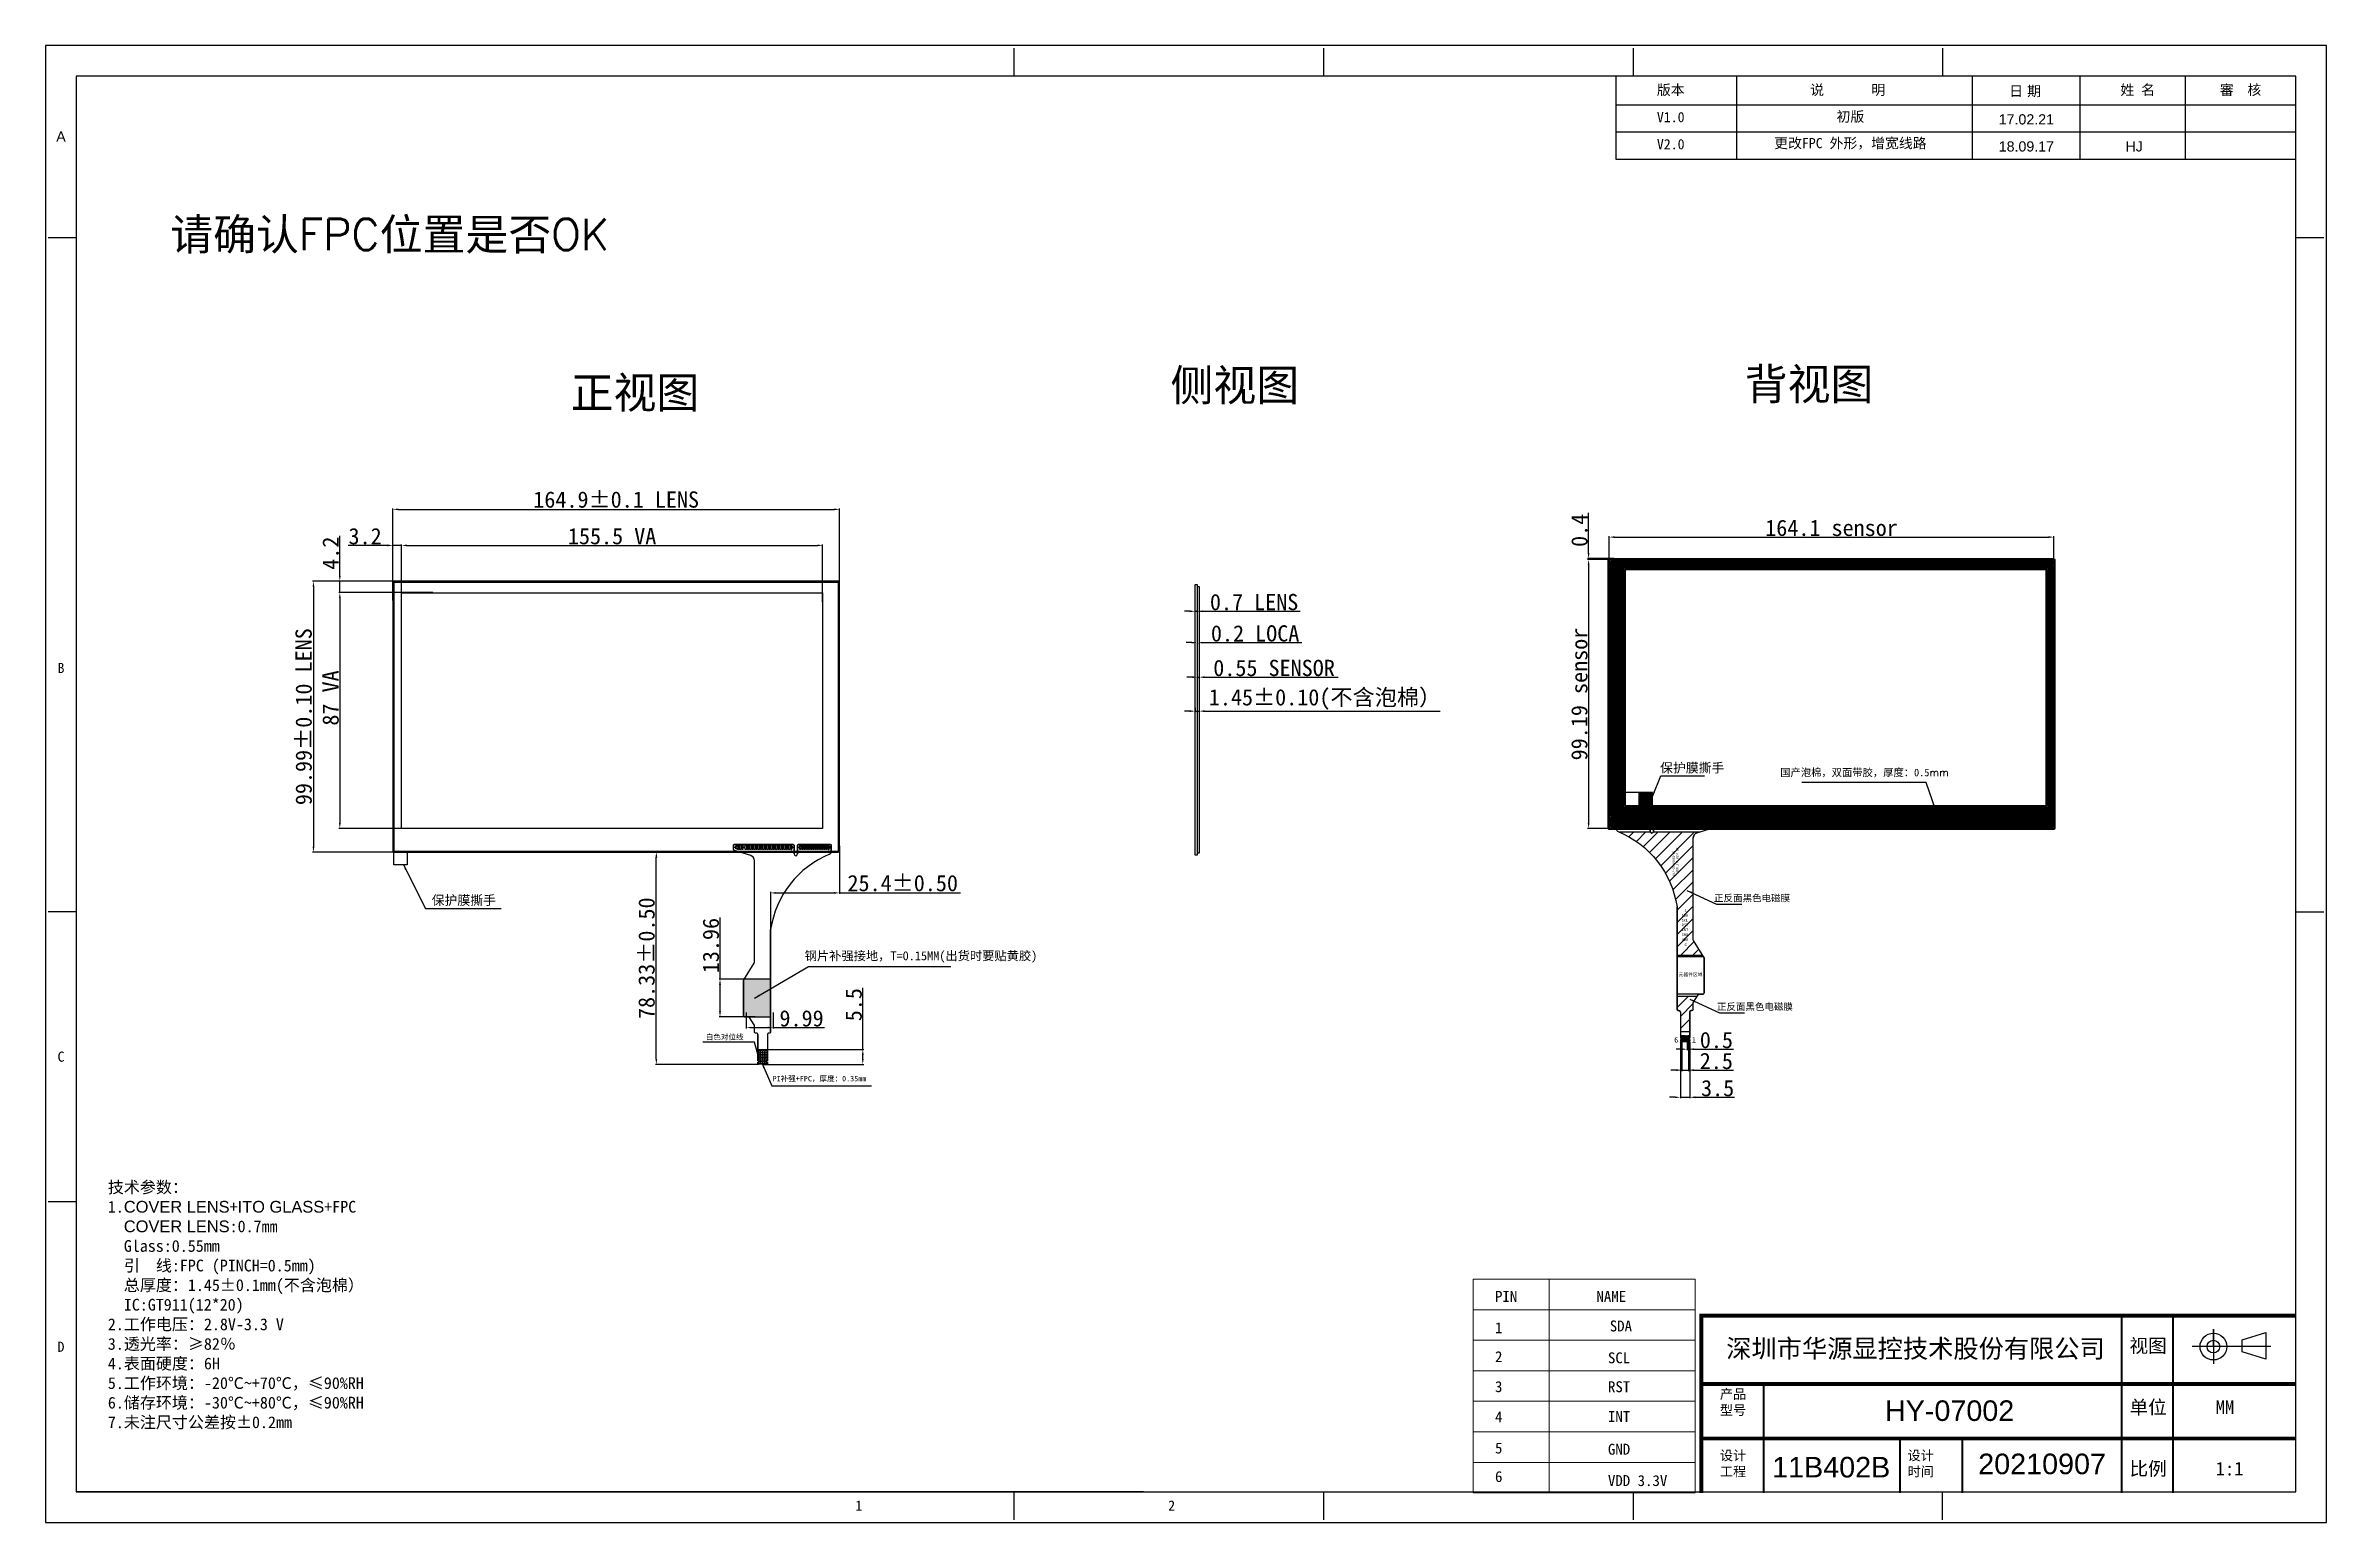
# Model space of a CAD drawing. Extents: x 2865 to 3707, y -451 to 94.
import ezdxf

# ---------------------------------------------------------------- set-up
doc = ezdxf.new("R2010")
doc.units = 0
doc.header["$MEASUREMENT"] = 0
doc.linetypes.add('AUSGEZOGEN', pattern=[0])
doc.layers.get('0').update_dxf_attribs({"linetype": 'AUSGEZOGEN'})
for name, color, linetype in [('', 7, 'Continuous'), ('FPC', 3, 'Continuous'), ('LENS', 6, 'Continuous'), ('下线银浆', 1, 'Continuous'), ('保护膜', 2, 'Continuous'), ('图框', 7, 'Continuous'), ('泡棉', 8, 'Continuous')]:
    doc.layers.add(name, color=color, linetype=linetype)
doc.layers.add('dim', color=4, linetype='Continuous', lineweight=13)
doc.layers.add('外框', color=4, linetype='Continuous', lineweight=15)
doc.styles.add('S2', font='')
doc.styles.add('WMF-ARIAL0', font='arial.ttf')
doc.styles.add('宋体', font='', dxfattribs={"height": 1.5})
doc.styles.add('新宋体', font='')
doc.styles.add('样式 1', font='arial.ttf', dxfattribs={"height": 3})
doc.styles.get('S2').set_extended_font_data('SimSun')
doc.styles.get('宋体').set_extended_font_data('SimSun')
doc.styles.get('新宋体').set_extended_font_data('NSimSun')
doc.dimstyles.new('CMTP', dxfattribs={"dimtxt": 2.3, "dimasz": 2, "dimexe": 0.35, "dimexo": 0.35, "dimgap": 0.35, "dimtad": 1, "dimdsep": 46, "dimtxsty": 'Standard', "dimcen": 2.5, "dimadec": 0, "dimazin": 0, "dimtp": 0.1, "dimtm": 0.1, "dimtfac": 0.8, "dimtmove": 0, "dimatfit": 3, "dimfxl": 1, "dimarcsym": 0})
pattern_1 = [(45, (1740.4716, -731), (-2.245064, 2.245064), [])]

msp = doc.modelspace()

# ---------------------------------------------------------------- texts
at = {"layer": '', "color": 0, "style": 'WMF-ARIAL0'}
for s, height, p in [('深圳市华源显控技术股份有限公司 ', 6.83201, (3485.686, -390.509)), ('HY-07002', 7.5911, (3544.298, -413.827))]:
    msp.add_text(s, height=height, dxfattribs=at).set_placement(p)
at = {"layer": '', "color": 0, "char_height": 7.5911, "width": 12.96733, "attachment_point": 1, "style": 'WMF-ARIAL0'}
for s, insert in [('11B402B', (3502.619, -427.095)), ('20210907', (3578.736, -425.894))]:
    msp.add_mtext(s, dxfattribs=dict(at, insert=insert))
at = {"layer": 'dim', "lineweight": 9}
for s, p in [('PIN', (3400.291, -369.871)), ('NAME', (3437.751, -369.871)), ('1', (3400.291, -381.459)), ('SDA', (3442.661, -380.784)), ('2', (3400.291, -392.123)), ('SCL', (3441.996, -392.538)), ('3', (3400.291, -403.179)), ('RST', (3441.996, -403.219)), ('4', (3400.291, -414.364)), ('INT', (3441.996, -414.187)), ('5', (3400.291, -425.845)), ('GND', (3441.996, -426.276)), ('6', (3400.291, -436.37)), ('VDD 3.3V', (3441.996, -437.857))]:
    msp.add_text(s, height=4.029, dxfattribs=at).set_placement(p)
at = {"layer": 'dim', "attachment_point": 1}
for s, insert, char_height, width in [('{\\fSimSun|b0|i0|c134|p54;\\C4;请确认\\Ftxt.shx|c0;FPC\\fSimSun|b0|i0|c134|p54;位置是否\\Ftxt.shx|c0;OK}', (2911.076, 30), 11.60939, 293.21609), ('{\\fSimSun|b0|i0|c134|p54;\\C4;侧视图}', (3280.45, -25.688), 11.60939, 293.21609), ('{\\fSimSun|b0|i0|c134|p54;\\C4;背视图}', (3492.517, -25.248), 11.60939, 293.21609), ('{\\fSimSun|b0|i0|c134|p54;\\C4;正视图}', (3058.945, -28.429), 11.60939, 293.21609), ('{\\fSimSun|b0|i0|c134|p54;\\C4;保护膜撕手}', (3461.252, -170.965), 3.48282, 87.96483), ('{\\fSimSun|b0|i0|c134|p54;\\C4;国产泡棉，双面带胶，厚度：0.5\\Ftxt.shx|c0;mm}', (3505.622, -173.052), 2.78625, 70.37186), ('{\\fSimSun|b0|i0|c134|p54;\\C4;保护膜撕手}', (3007.617, -219.836), 3.48282, 87.96483), ('{\\fSimSun|b0|i0|c134|p54;\\C4;正反面黑色电磁膜}', (3481.163, -219.562), 2.50763, 63.33467), ('{\\fSimSun|b0|i0|c134|p54;\\C4;钢片补强接地，\\Ftxt|c134;T=0.15MM(\\fSimSun|b0|i0|c134|p54;\\C1;出货时要贴黄胶\\Ftxt|c134;)}', (3145.36, -240.443), 3.316968, 94.56988), ('{\\fSimSun|b0|i0|c134|p54;\\C4;白色对位线}', (3108.847, -271.071), 1.99018, 50.26561), ('{\\C4;6}', (3466.459, -272.154), 1.9902, 50.26561), ('{\\C4;1}', (3473.013, -272.154), 1.9902, 50.26561), ('{\\C4;PI\\fSimSun|b0|i0|c134|p54;补强+\\Ftxt|c134;FPC\\fSimSun|b0|i0|c134|p54;，厚度：0.35\\Ftxt|c134;mm}', (3133.529, -286.463), 1.99018, 50.26561)]:
    msp.add_mtext(s, dxfattribs=dict(at, insert=insert, char_height=char_height, width=width))
at = {"layer": 'dim', "insert": (2888.039, -325.359), "char_height": 4.338016, "width": 140.14313, "attachment_point": 1, "style": 'S2'}
msp.add_mtext('{\\fSimSun|b0|i0|c134|p54;技术参数}：\\P1.{\\fArial|b0|i0|c0|p32;COVER LENS}+{\\fArial|b0|i0|c0|p32;ITO GLASS}+FPC                                               \\P  {\\fArial|b0|i0|c0|p32;COVER LENS}:0.7mm\\P  Glass:0.55mm\\P  引  线:FPC (PINCH=0.5mm)\\P  总厚度：1.45%%P0.1mm(不含泡棉）\\P  IC:GT911(12*20)\\P2.工作电压：2.8V-3.3 V \\P3.透光率：≥82％\\P4.表面硬度：6H\\P5.工作环境：-20℃~+70℃，≤90%RH\\P6.储存环境：-30℃~+80℃，≤90%RH\\P7.未注尺寸公差按±0.2mm', dxfattribs=at)
at = {"layer": 'FPC', "insert": (3465.871, -212.512), "char_height": 0.77617, "width": 19.60359, "attachment_point": 1, "rotation": 90}
msp.add_mtext('OLM-070C0952-GG\\P  VER.1 H.8293 ZP', dxfattribs=at)
at = {"layer": 'FPC', "attachment_point": 1}
for s, insert, char_height, width in [('{\\C3;SDA}', (3469.248, -226.681), 1.009, 25.48467), ('{\\C3;1}', (3470.265, -224.755), 1.009, 25.48467), ('{\\C3;VDD}', (3469.248, -235.613), 1.009, 25.48467), ('{\\C3;GND}', (3469.248, -233.772), 1.009, 25.48467), ('{\\C3;SCL}', (3469.248, -228.523), 1.009, 25.48467), ('{\\C3;RST}', (3469.248, -230.233), 1.009, 25.48467), ('{\\C3;INT}', (3469.248, -231.991), 1.009, 25.48467), ('{\\C3;6}', (3470.265, -237.514), 1.009, 25.48467), ('{\\fSimSun|b0|i0|c134|p54;\\C4;元器件区域}', (3468.102, -248.389), 1.25381, 31.66734), ('{\\fSimSun|b0|i0|c134|p54;\\C4;正反面黑色电磁膜}', (3482.232, -259.651), 2.50763, 63.33467)]:
    msp.add_mtext(s, dxfattribs=dict(at, insert=insert, char_height=char_height, width=width))
at = {"layer": '图框', "color": 0, "lineweight": 25, "ltscale": 0.35, "width": 109.20945, "attachment_point": 5, "style": '样式 1'}
for s, insert, char_height in [('版本', (3465.181, 77.342), 3.7527), ('说            明', (3530.545, 77.342), 3.75268), ('日 期', (3596.054, 76.897), 3.7527), ('{\\fSimSun|b0|i0|c134|p54;姓 名}', (3637.626, 77.342), 3.75268), ('{\\fSimSun|b0|i0|c134|p54;審  核}', (3675.613, 77.342), 3.75268), ('{\\fFangSong_GB2312|b0|i0|c134|p49;V1.0}', (3465.181, 67.465), 3.75268), ('{\\fFangSong_GB2312|b0|i0|c134|p49;初版}', (3531.529, 67.465), 3.75268), ('17.02.21', (3596.513, 66.639), 3.7527), ('A', (2870.737, 60.326), 3.753), ('{\\fFangSong_GB2312|b0|i0|c134|p49;V2.0}', (3465.181, 57.466), 3.75268), ('{\\fSimSun|b0|i0|c134|p2;更改FPC 外形，增宽线路}', (3531.529, 57.618), 3.75268), ('18.09.17', (3596.513, 56.641), 3.7527), ('HJ', (3636.311, 56.641), 3.7527), ('{\\fSimSun|b0|i0|c134|p2;B}', (2870.737, -135.848), 3.75268), ('{\\fSimSun|b0|i0|c134|p2;C}', (2870.737, -279.368), 3.75268), ('{\\fSimSun|b0|i0|c134|p2;D}', (2870.737, -386.436), 3.75268), ('{\\fSimSun|b0|i0|c134|p2;1}', (3165.394, -445.043), 3.75268), ('{\\fSimSun|b0|i0|c134|p2;2}', (3280.878, -445.042), 3.75268)]:
    msp.add_mtext(s, dxfattribs=dict(at, insert=insert, char_height=char_height))
at = {"layer": '外框', "lineweight": 0, "attachment_point": 1, "style": '宋体'}
for s, insert, char_height, width in [('视图', (3634.597, -383.558), 5.0389, 35.9525), ('产品\\P型号', (3483.34, -402.097), 3.563, 25.90828), ('单位', (3634.597, -406.237), 5.0389, 35.9525), ('MM', (3666.42, -406.237), 5.0389, 35.9525), ('设计\\P工程', (3483.34, -424.776), 3.563, 25.90828), ('设计\\P时间', (3552.625, -424.776), 3.563, 25.90828), ('比例', (3634.597, -428.916), 5.0389, 35.9525), ('1:1', (3666.42, -428.916), 5.0389, 35.9525)]:
    msp.add_mtext(s, dxfattribs=dict(at, insert=insert, char_height=char_height, width=width))

# ---------------------------------------------------------------- blocks, each defined once
blk = doc.blocks.new('*D1')
at = {"layer": 'Defpoints', "color": 0}
for p in [(3152, -90.61), (2996.5, -111.18), (3152, -111.94)]:
    blk.add_point(p, dxfattribs=at)
at = {"layer": 'dim', "color": 0, "lineweight": -2}
for p, q in [((2996.5, -110.83), (2996.5, -90.26)), ((2998.5, -90.61), (3150, -90.61)), ((3152, -111.59), (3152, -90.26))]:
    blk.add_line(p, q, dxfattribs=at)
at = {"layer": 'dim', "color": 0}
for points in [[(2998.5, -90.28), (2998.5, -90.95), (2996.5, -90.61)], [(3150, -90.28), (3150, -90.95), (3152, -90.61)]]:
    blk.add_solid(points, dxfattribs=at)
at = {"layer": 'dim', "color": 0, "insert": (3074.25, -87.25), "char_height": 6, "attachment_point": 5, "style": '新宋体'}
blk.add_mtext('155.5 VA', dxfattribs=at)
blk = doc.blocks.new('*D2')
at = {"layer": 'Defpoints', "color": 0}
for p in [(3158.2, -77.31), (2993.3, -111.31), (3158.2, -111.31)]:
    blk.add_point(p, dxfattribs=at)
at = {"layer": 'dim', "color": 0, "lineweight": -2}
for p, q in [((2993.3, -110.96), (2993.3, -76.96)), ((2995.3, -77.31), (3156.2, -77.31)), ((3158.2, -110.96), (3158.2, -76.96))]:
    blk.add_line(p, q, dxfattribs=at)
at = {"layer": 'dim', "color": 0}
for points in [[(2995.3, -76.98), (2995.3, -77.64), (2993.3, -77.31)], [(3156.2, -76.98), (3156.2, -77.64), (3158.2, -77.31)]]:
    blk.add_solid(points, dxfattribs=at)
at = {"layer": 'dim', "color": 0, "insert": (3075.75, -73.73), "char_height": 6, "attachment_point": 5, "style": '新宋体'}
blk.add_mtext('164.9%%p0.1 LENS', dxfattribs=at)
blk = doc.blocks.new('*D3')
at = {"layer": 'Defpoints', "color": 0}
for p in [(2996.96, -103.86), (2963.97, -203.85), (2996.96, -203.85)]:
    blk.add_point(p, dxfattribs=at)
at = {"layer": 'dim', "color": 0, "lineweight": -2}
for p, q in [((2996.61, -103.86), (2963.62, -103.86)), ((2963.97, -105.86), (2963.97, -201.85)), ((2996.61, -203.85), (2963.62, -203.85))]:
    blk.add_line(p, q, dxfattribs=at)
at = {"layer": 'dim', "color": 0}
for points in [[(2963.63, -105.86), (2964.3, -105.86), (2963.97, -103.86)], [(2963.63, -201.85), (2964.3, -201.85), (2963.97, -203.85)]]:
    blk.add_solid(points, dxfattribs=at)
at = {"layer": 'dim', "color": 0, "insert": (2960.38, -153.85), "char_height": 6, "attachment_point": 5, "rotation": 90, "style": '新宋体'}
blk.add_mtext('99.99%%p0.10 LENS', dxfattribs=at)
blk = doc.blocks.new('*D4')
at = {"layer": 'Defpoints', "color": 0}
for p in [(3114.1, -250.71), (3127.45, -250.71), (3127.45, -264.67)]:
    blk.add_point(p, dxfattribs=at)
at = {"layer": 'dim', "color": 0, "lineweight": -2}
for p, q in [((3114.1, -250.71), (3114.1, -227.97)), ((3127.1, -250.71), (3113.75, -250.71)), ((3114.1, -262.67), (3114.1, -252.71)), ((3127.1, -264.67), (3113.75, -264.67))]:
    blk.add_line(p, q, dxfattribs=at)
at = {"layer": 'dim', "color": 0}
for points in [[(3113.76, -252.71), (3114.43, -252.71), (3114.1, -250.71)], [(3113.76, -262.67), (3114.43, -262.67), (3114.1, -264.67)]]:
    blk.add_solid(points, dxfattribs=at)
at = {"layer": 'dim', "color": 0, "insert": (3110.75, -238.34), "char_height": 6, "attachment_point": 5, "rotation": 90, "style": '新宋体'}
blk.add_mtext('13.96', dxfattribs=at)
blk = doc.blocks.new('*D5')
at = {"layer": 'Defpoints', "color": 0}
for p in [(3123.72, -262.69), (3133.71, -262.69), (3133.71, -268.61)]:
    blk.add_point(p, dxfattribs=at)
at = {"layer": 'dim', "color": 0, "lineweight": -2}
for p, q in [((3123.72, -263.04), (3123.72, -268.96)), ((3125.72, -268.61), (3131.71, -268.61)), ((3133.71, -263.04), (3133.71, -268.96)), ((3133.71, -268.61), (3152.73, -268.61))]:
    blk.add_line(p, q, dxfattribs=at)
at = {"layer": 'dim', "color": 0}
for points in [[(3125.72, -268.28), (3125.72, -268.95), (3123.72, -268.61)], [(3131.71, -268.28), (3131.71, -268.95), (3133.71, -268.61)]]:
    blk.add_solid(points, dxfattribs=at)
at = {"layer": 'dim', "color": 0, "insert": (3144.22, -265.26), "char_height": 6, "attachment_point": 5, "style": '新宋体'}
blk.add_mtext('9.99', dxfattribs=at)
blk = doc.blocks.new('*D6')
at = {"layer": 'Defpoints', "color": 0}
for p in [(2999.52, -108.06), (2973.7, -195.06), (3000.44, -195.06)]:
    blk.add_point(p, dxfattribs=at)
at = {"layer": 'dim', "color": 0, "lineweight": -2}
for p, q in [((2999.17, -108.06), (2973.35, -108.06)), ((2973.7, -110.06), (2973.7, -193.06)), ((3000.09, -195.06), (2973.35, -195.06))]:
    blk.add_line(p, q, dxfattribs=at)
at = {"layer": 'dim', "color": 0}
for points in [[(2973.37, -110.06), (2974.03, -110.06), (2973.7, -108.06)], [(2973.37, -193.06), (2974.03, -193.06), (2973.7, -195.06)]]:
    blk.add_solid(points, dxfattribs=at)
at = {"layer": 'dim', "color": 0, "insert": (2970.33, -146.94), "char_height": 6, "attachment_point": 5, "rotation": 90, "style": '新宋体'}
blk.add_mtext('87 VA', dxfattribs=at)
blk = doc.blocks.new('*D7')
at = {"layer": 'Defpoints', "color": 0}
for p in [(2993.3, -90.61), (2993.3, -100.7), (2996.5, -116.9)]:
    blk.add_point(p, dxfattribs=at)
at = {"layer": 'dim', "color": 0, "lineweight": -2}
for p, q in [((2991.3, -90.61), (2976.76, -90.61)), ((2993.3, -100.35), (2993.3, -90.26)), ((2996.5, -90.61), (2993.3, -90.61)), ((2996.5, -116.55), (2996.5, -90.26)), ((2998.5, -90.61), (3000.5, -90.61))]:
    blk.add_line(p, q, dxfattribs=at)
at = {"layer": 'dim', "color": 0}
for points in [[(2991.3, -90.28), (2991.3, -90.95), (2993.3, -90.61)], [(2998.5, -90.28), (2998.5, -90.95), (2996.5, -90.61)]]:
    blk.add_solid(points, dxfattribs=at)
at = {"layer": 'dim', "color": 0, "insert": (2983.03, -87.26), "char_height": 6, "attachment_point": 5, "style": '新宋体'}
blk.add_mtext('3.2', dxfattribs=at)
blk = doc.blocks.new('*D8')
at = {"layer": 'Defpoints', "color": 0}
for p in [(2973.7, -103.86), (2986.89, -103.86), (3008.4, -108.06)]:
    blk.add_point(p, dxfattribs=at)
at = {"layer": 'dim', "color": 0, "lineweight": -2}
for p, q in [((2973.7, -101.86), (2973.7, -87.13)), ((2986.54, -103.86), (2973.35, -103.86)), ((3008.05, -108.06), (2973.35, -108.06)), ((2973.7, -108.06), (2973.7, -103.86)), ((2973.7, -110.06), (2973.7, -112.06))]:
    blk.add_line(p, q, dxfattribs=at)
at = {"layer": 'dim', "color": 0}
for points in [[(2973.37, -101.86), (2974.03, -101.86), (2973.7, -103.86)], [(2973.37, -110.06), (2974.03, -110.06), (2973.7, -108.06)]]:
    blk.add_solid(points, dxfattribs=at)
at = {"layer": 'dim', "color": 0, "insert": (2970.35, -93.49), "char_height": 6, "attachment_point": 5, "rotation": 90, "style": '新宋体'}
blk.add_mtext('4.2', dxfattribs=at)
blk = doc.blocks.new('*D9')
at = {"layer": 'Defpoints', "color": 0}
for p in [(3289.58, -115.29), (3290.28, -114.94), (3290.28, -115.29)]:
    blk.add_point(p, dxfattribs=at)
at = {"layer": 'dim', "color": 0, "lineweight": -2}
for p, q in [((3287.58, -114.94), (3285.58, -114.94)), ((3289.58, -114.94), (3289.58, -114.59)), ((3289.58, -114.94), (3290.28, -114.94)), ((3290.28, -114.94), (3290.28, -114.59)), ((3292.28, -114.94), (3328.4, -114.94))]:
    blk.add_line(p, q, dxfattribs=at)
at = {"layer": 'dim', "color": 0}
for points in [[(3287.58, -114.61), (3287.58, -115.28), (3289.58, -114.94)], [(3292.28, -114.61), (3292.28, -115.28), (3290.28, -114.94)]]:
    blk.add_solid(points, dxfattribs=at)
at = {"layer": 'dim', "color": 0, "insert": (3311.34, -111.58), "char_height": 6, "attachment_point": 5, "style": '新宋体'}
blk.add_mtext('0.7 LENS', dxfattribs=at)
blk = doc.blocks.new('*D10')
at = {"layer": 'Defpoints', "color": 0}
for p in [(3290.28, -126.34), (3290.48, -126.34), (3290.48, -126.52)]:
    blk.add_point(p, dxfattribs=at)
at = {"layer": 'dim', "color": 0, "lineweight": -2}
for p, q in [((3288.28, -126.52), (3286.28, -126.52)), ((3290.28, -126.52), (3290.48, -126.52)), ((3290.28, -126.69), (3290.28, -126.87)), ((3290.48, -126.69), (3290.48, -126.87)), ((3292.48, -126.52), (3328.94, -126.52))]:
    blk.add_line(p, q, dxfattribs=at)
at = {"layer": 'dim', "color": 0}
for points in [[(3288.28, -126.19), (3288.28, -126.85), (3290.28, -126.52)], [(3292.48, -126.19), (3292.48, -126.85), (3290.48, -126.52)]]:
    blk.add_solid(points, dxfattribs=at)
at = {"layer": 'dim', "color": 0, "insert": (3311.71, -123.15), "char_height": 6, "attachment_point": 5, "style": '新宋体'}
blk.add_mtext('0.2 LOCA', dxfattribs=at)
blk = doc.blocks.new('*D11')
at = {"layer": 'Defpoints', "color": 0}
for p in [(3290.48, -138.82), (3291.03, -138.82), (3291.03, -139.26)]:
    blk.add_point(p, dxfattribs=at)
at = {"layer": 'dim', "color": 0, "lineweight": -2}
for p, q in [((3288.48, -139.26), (3286.48, -139.26)), ((3290.48, -139.17), (3290.48, -139.61)), ((3290.48, -139.26), (3291.03, -139.26)), ((3291.03, -139.17), (3291.03, -139.61)), ((3293.03, -139.26), (3342.36, -139.26))]:
    blk.add_line(p, q, dxfattribs=at)
at = {"layer": 'dim', "color": 0}
for points in [[(3288.48, -138.93), (3288.48, -139.6), (3290.48, -139.26)], [(3293.03, -138.93), (3293.03, -139.6), (3291.03, -139.26)]]:
    blk.add_solid(points, dxfattribs=at)
at = {"layer": 'dim', "color": 0, "insert": (3318.7, -135.9), "char_height": 6, "attachment_point": 5, "style": '新宋体'}
blk.add_mtext('0.55 SENSOR', dxfattribs=at)
blk = doc.blocks.new('*D12')
at = {"layer": 'Defpoints', "color": 0}
for p in [(3289.58, -150.19), (3291.03, -150.19), (3291.03, -151.8)]:
    blk.add_point(p, dxfattribs=at)
at = {"layer": 'dim', "color": 0, "lineweight": -2}
for p, q in [((3289.58, -150.54), (3289.58, -152.15)), ((3291.03, -150.54), (3291.03, -152.15)), ((3287.58, -151.8), (3285.58, -151.8)), ((3289.58, -151.8), (3291.03, -151.8)), ((3293.03, -151.8), (3380, -151.8))]:
    blk.add_line(p, q, dxfattribs=at)
at = {"layer": 'dim', "color": 0}
for points in [[(3287.58, -151.47), (3287.58, -152.13), (3289.58, -151.8)], [(3293.03, -151.47), (3293.03, -152.13), (3291.03, -151.8)]]:
    blk.add_solid(points, dxfattribs=at)
at = {"layer": 'dim', "color": 0, "insert": (3337.52, -147.48), "char_height": 6, "attachment_point": 5, "style": '新宋体'}
blk.add_mtext('1.45%%p0.10({\\fSimSun|b0|i0|c134|p54;不含泡棉）}', dxfattribs=at)
blk = doc.blocks.new('*D13')
at = {"layer": 'Defpoints', "color": 0}
for p in [(3090.58, -203.85), (3109.62, -203.85), (3128.81, -282.18)]:
    blk.add_point(p, dxfattribs=at)
at = {"layer": 'dim', "color": 0, "lineweight": -2}
for p, q in [((3109.27, -203.85), (3090.23, -203.85)), ((3090.58, -280.18), (3090.58, -205.85)), ((3128.46, -282.18), (3090.23, -282.18))]:
    blk.add_line(p, q, dxfattribs=at)
at = {"layer": 'dim', "color": 0}
for points in [[(3090.25, -205.85), (3090.92, -205.85), (3090.58, -203.85)], [(3090.25, -280.18), (3090.92, -280.18), (3090.58, -282.18)]]:
    blk.add_solid(points, dxfattribs=at)
at = {"layer": 'dim', "color": 0, "insert": (3087, -243.01), "char_height": 6, "attachment_point": 5, "rotation": 90, "style": '新宋体'}
blk.add_mtext('78.33%%p0.50', dxfattribs=at)
blk = doc.blocks.new('*D14')
at = {"layer": 'Defpoints', "color": 0}
for p in [(3158.2, -201.16), (3158.2, -218.9), (3132.81, -239.78)]:
    blk.add_point(p, dxfattribs=at)
at = {"layer": 'dim', "color": 0, "lineweight": -2}
for p, q in [((3158.2, -201.51), (3158.2, -219.25)), ((3132.81, -239.43), (3132.81, -218.55)), ((3134.81, -218.9), (3156.2, -218.9)), ((3158.2, -218.9), (3202.94, -218.9))]:
    blk.add_line(p, q, dxfattribs=at)
at = {"layer": 'dim', "color": 0}
for points in [[(3134.81, -218.57), (3134.81, -219.24), (3132.81, -218.9)], [(3156.2, -218.57), (3156.2, -219.24), (3158.2, -218.9)]]:
    blk.add_solid(points, dxfattribs=at)
at = {"layer": 'dim', "color": 0, "insert": (3181.57, -215.32), "char_height": 6, "attachment_point": 5, "style": '新宋体'}
blk.add_mtext('25.4%%p0.50', dxfattribs=at)
blk = doc.blocks.new('*D16')
at = {"layer": 'Defpoints', "color": 0}
for p in [(3606.61, -87.55), (3442.51, -96.12), (3606.61, -96.49)]:
    blk.add_point(p, dxfattribs=at)
at = {"layer": 'dim', "color": 0, "lineweight": -2}
for p, q in [((3442.51, -95.77), (3442.51, -87.2)), ((3444.51, -87.55), (3604.61, -87.55)), ((3606.61, -96.14), (3606.61, -87.2))]:
    blk.add_line(p, q, dxfattribs=at)
at = {"layer": 'dim', "color": 0}
for points in [[(3444.51, -87.21), (3444.51, -87.88), (3442.51, -87.55)], [(3604.61, -87.21), (3604.61, -87.88), (3606.61, -87.55)]]:
    blk.add_solid(points, dxfattribs=at)
at = {"layer": 'dim', "color": 0, "insert": (3524.56, -84.18), "char_height": 6, "attachment_point": 5, "style": '新宋体'}
blk.add_mtext('164.1 sensor', dxfattribs=at)
blk = doc.blocks.new('*D17')
at = {"layer": 'Defpoints', "color": 0}
for p in [(3443.14, -95.88), (3434.85, -195.07), (3443.22, -195.07)]:
    blk.add_point(p, dxfattribs=at)
at = {"layer": 'dim', "color": 0, "lineweight": -2}
for p, q in [((3442.79, -95.88), (3434.5, -95.88)), ((3434.85, -97.88), (3434.85, -193.07)), ((3442.87, -195.07), (3434.5, -195.07))]:
    blk.add_line(p, q, dxfattribs=at)
at = {"layer": 'dim', "color": 0}
for points in [[(3434.52, -97.88), (3435.18, -97.88), (3434.85, -95.88)], [(3434.52, -193.07), (3435.18, -193.07), (3434.85, -195.07)]]:
    blk.add_solid(points, dxfattribs=at)
at = {"layer": 'dim', "color": 0, "insert": (3431.48, -145.48), "char_height": 6, "attachment_point": 5, "rotation": 90, "style": '新宋体'}
blk.add_mtext('99.19 sensor', dxfattribs=at)
blk = doc.blocks.new('*D18')
at = {"layer": 'Defpoints', "color": 0}
for p in [(3434.85, -95.48), (3444.69, -95.48), (3444.92, -95.88)]:
    blk.add_point(p, dxfattribs=at)
at = {"layer": 'dim', "color": 0, "lineweight": -2}
for p, q in [((3434.85, -93.48), (3434.85, -78.62)), ((3444.34, -95.48), (3434.5, -95.48)), ((3444.57, -95.88), (3434.5, -95.88)), ((3434.85, -95.88), (3434.85, -95.48)), ((3434.85, -97.88), (3434.85, -99.88))]:
    blk.add_line(p, q, dxfattribs=at)
at = {"layer": 'dim', "color": 0}
for points in [[(3434.52, -93.48), (3435.18, -93.48), (3434.85, -95.48)], [(3434.52, -97.88), (3435.18, -97.88), (3434.85, -95.88)]]:
    blk.add_solid(points, dxfattribs=at)
at = {"layer": 'dim', "color": 0, "insert": (3431.5, -85.05), "char_height": 6, "attachment_point": 5, "rotation": 90, "style": '新宋体'}
blk.add_mtext('0.4', dxfattribs=at)
blk = doc.blocks.new('*D22')
at = {"layer": 'Defpoints', "color": 0}
for p in [(3129.83, -276.68), (3129.83, -282.18), (3166.83, -282.18)]:
    blk.add_point(p, dxfattribs=at)
at = {"layer": 'dim', "color": 0, "lineweight": -2}
for p, q in [((3166.83, -276.68), (3166.83, -253.89)), ((3130.18, -276.68), (3167.18, -276.68)), ((3130.18, -282.18), (3167.18, -282.18)), ((3166.83, -280.18), (3166.83, -278.68))]:
    blk.add_line(p, q, dxfattribs=at)
at = {"layer": 'dim', "color": 0}
for points in [[(3166.49, -278.68), (3167.16, -278.68), (3166.83, -276.68)], [(3166.49, -280.18), (3167.16, -280.18), (3166.83, -282.18)]]:
    blk.add_solid(points, dxfattribs=at)
at = {"layer": 'dim', "color": 0, "insert": (3163.48, -260.16), "char_height": 6, "attachment_point": 5, "rotation": 90, "style": '新宋体'}
blk.add_mtext('5.5', dxfattribs=at)
blk = doc.blocks.new('*D143')
at = {"layer": 'Defpoints', "color": 0}
for p in [(3471.23, -273.8), (3471.73, -273.8), (3471.73, -276.6)]:
    blk.add_point(p, dxfattribs=at)
at = {"layer": 'dim', "color": 0, "lineweight": -2}
for p, q in [((3469.23, -276.6), (3467.23, -276.6)), ((3471.23, -274.15), (3471.23, -276.95)), ((3471.23, -276.6), (3471.73, -276.6)), ((3471.73, -274.15), (3471.73, -276.95)), ((3473.73, -276.6), (3488.36, -276.6))]:
    blk.add_line(p, q, dxfattribs=at)
at = {"layer": 'dim', "color": 0}
for points in [[(3469.23, -276.26), (3469.23, -276.93), (3471.23, -276.6)], [(3473.73, -276.26), (3473.73, -276.93), (3471.73, -276.6)]]:
    blk.add_solid(points, dxfattribs=at)
at = {"layer": 'dim', "color": 0, "insert": (3482.05, -273.25), "char_height": 6, "attachment_point": 5, "style": '新宋体'}
blk.add_mtext('0.5', dxfattribs=at)
blk = doc.blocks.new('*D144')
at = {"layer": 'Defpoints', "color": 0}
for p in [(3469.23, -273.8), (3471.73, -273.8), (3471.73, -284.32)]:
    blk.add_point(p, dxfattribs=at)
at = {"layer": 'dim', "color": 0, "lineweight": -2}
for p, q in [((3469.23, -274.15), (3469.23, -284.67)), ((3471.73, -274.15), (3471.73, -284.67)), ((3467.23, -284.32), (3465.23, -284.32)), ((3469.23, -284.32), (3471.73, -284.32)), ((3473.73, -284.32), (3488.33, -284.32))]:
    blk.add_line(p, q, dxfattribs=at)
at = {"layer": 'dim', "color": 0}
for points in [[(3467.23, -283.99), (3467.23, -284.66), (3469.23, -284.32)], [(3473.73, -283.99), (3473.73, -284.66), (3471.73, -284.32)]]:
    blk.add_solid(points, dxfattribs=at)
at = {"layer": 'dim', "color": 0, "insert": (3482.03, -280.97), "char_height": 6, "attachment_point": 5, "style": '新宋体'}
blk.add_mtext('2.5', dxfattribs=at)
blk = doc.blocks.new('*D145')
at = {"layer": 'Defpoints', "color": 0}
for p in [(3468.73, -273.6), (3472.23, -273.6), (3472.23, -294.35)]:
    blk.add_point(p, dxfattribs=at)
at = {"layer": 'dim', "color": 0, "lineweight": -2}
for p, q in [((3468.73, -273.95), (3468.73, -294.7)), ((3472.23, -273.95), (3472.23, -294.7)), ((3466.73, -294.35), (3464.73, -294.35)), ((3468.73, -294.35), (3472.23, -294.35)), ((3474.23, -294.35), (3488.76, -294.35))]:
    blk.add_line(p, q, dxfattribs=at)
at = {"layer": 'dim', "color": 0}
for points in [[(3466.73, -294.02), (3466.73, -294.68), (3468.73, -294.35)], [(3474.23, -294.02), (3474.23, -294.68), (3472.23, -294.35)]]:
    blk.add_solid(points, dxfattribs=at)
at = {"layer": 'dim', "color": 0, "insert": (3482.5, -291), "char_height": 6, "attachment_point": 5, "style": '新宋体'}
blk.add_mtext('3.5', dxfattribs=at)

# ---------------------------------------------------------------- dimensions: what is measured, and where the dimension line sits
at = {"layer": 'dim'}
for base, p1, p2, text, picture, middle in [((3158.196, -77.311), (2993.296, -111.312), (3158.196, -111.312), '<>%%p0.1 LENS', '*D2', (3075.746, -73.726)), ((3606.614, -87.547), (3442.514, -96.119), (3606.614, -96.492), '<> sensor', '*D16', (3524.564, -84.18)), ((3151.998, -90.614), (2996.498, -111.183), (3151.998, -111.941), '<> VA', '*D1', (3074.248, -87.248)), ((3290.282, -114.943), (3289.582, -115.291), (3290.282, -115.291), '<> LENS', '*D9', (3311.342, -111.576)), ((3290.482, -126.518), (3290.282, -126.339), (3290.482, -126.339), '<> LOCA', '*D10', (3311.709, -123.152)), ((3291.032, -139.263), (3290.482, -138.816), (3291.032, -138.816), '<> SENSOR', '*D11', (3318.695, -135.896)), ((3291.032, -151.801), (3289.582, -150.186), (3291.032, -150.186), '<>%%p0.10({\\fSimSun|b0|i0|c134|p54;不含泡棉）}', '*D12', (3337.516, -147.479)), ((3158.204, -218.902), (3132.805, -239.778), (3158.204, -201.163), '<>%%p0.50', '*D14', (3181.571, -215.317))]:
    dim = msp.add_linear_dim(base=base, p1=p1, p2=p2, text=text, dimstyle='CMTP', override={"dimtxt": 6, "dimtxsty": '新宋体'}, dxfattribs=at)
    dim.commit()
    dim.dimension.update_dxf_attribs({"geometry": picture, "text_midpoint": middle})
for base, p1, p2, picture, middle in [((2993.296, -90.614), (2996.498, -116.896), (2993.296, -100.7), '*D7', (2983.029, -87.264)), ((3133.705, -268.614), (3123.719, -262.689), (3133.705, -262.689), '*D5', (3144.217, -265.264)), ((3471.732, -276.597), (3471.232, -273.801), (3471.732, -273.801), '*D143', (3482.048, -273.247)), ((3472.232, -294.349), (3468.732, -273.601), (3472.232, -273.601), '*D145', (3482.498, -290.999)), ((3471.732, -284.325), (3469.232, -273.801), (3471.732, -273.801), '*D144', (3482.031, -280.975))]:
    dim = msp.add_linear_dim(base=base, p1=p1, p2=p2, dimstyle='CMTP', override={"dimtxt": 6, "dimtxsty": '新宋体'}, dxfattribs=at)
    dim.commit()
    dim.dimension.update_dxf_attribs({"geometry": picture, "text_midpoint": middle})
for base, p1, p2, picture, middle in [((3434.849, -95.485), (3444.921, -95.885), (3444.691, -95.485), '*D18', (3431.499, -85.051)), ((2973.699, -103.86), (3008.395, -108.064), (2986.891, -103.86), '*D8', (2970.349, -93.494)), ((3114.097, -250.712), (3127.453, -264.67), (3127.453, -250.712), '*D4', (3110.747, -238.34))]:
    dim = msp.add_linear_dim(base=base, p1=p1, p2=p2, angle=90, dimstyle='CMTP', override={"dimtxt": 6, "dimtxsty": '新宋体'}, dxfattribs=at)
    dim.commit()
    dim.dimension.update_dxf_attribs({"geometry": picture, "text_midpoint": middle})
for base, p1, p2, text, picture, middle in [((3434.849, -195.072), (3443.141, -95.885), (3443.221, -195.072), '<> sensor', '*D17', (3431.482, -145.478)), ((2963.966, -203.847), (2996.959, -103.86), (2996.959, -203.847), '<>%%p0.10 LENS', '*D3', (2960.382, -153.854)), ((3090.582, -203.847), (3128.812, -282.176), (3109.623, -203.847), '<>%%p0.50', '*D13', (3086.998, -243.012))]:
    dim = msp.add_linear_dim(base=base, p1=p1, p2=p2, angle=90, text=text, dimstyle='CMTP', override={"dimtxt": 6, "dimtxsty": '新宋体'}, dxfattribs=at)
    dim.commit()
    dim.dimension.update_dxf_attribs({"geometry": picture, "text_midpoint": middle})
dim = msp.add_linear_dim(base=(2973.699, -195.064), p1=(2999.522, -108.064), p2=(3000.436, -195.064), angle=90, text='<> VA', dimstyle='CMTP', override={"dimtxt": 6, "dimtxsty": '新宋体'}, dxfattribs=at)
dim.commit()
dim.dimension.update_dxf_attribs({"geometry": '*D6', "text_midpoint": (2973.699, -146.943), "dimtype": 160})
dim = msp.add_linear_dim(base=(3166.828, -282.176), p1=(3129.827, -276.676), p2=(3129.827, -282.176), angle=90, dimstyle='CMTP', override={"dimtxt": 6, "dimtxsty": '新宋体'}, dxfattribs=at)
dim.commit()
dim.dimension.update_dxf_attribs({"geometry": '*D22', "text_midpoint": (3166.828, -260.156), "dimtype": 160})

# ---------------------------------------------------------------- hatches: boundary and pattern name
at = {"layer": 'FPC', "linetype": 'ByBlock'}
h = msp.add_hatch(dxfattribs=at)
h.set_pattern_fill('ANSI31', style=0)
h.set_pattern_definition(pattern_1)
h.paths.add_polyline_path([(3473.46, -198.651, -0.3297139), (3474.875, -196.739), (3475.748, -196.472), (3458.779, -196.472, -0.5753014), (3457.698, -196.472), (3446.328, -196.472, -0.2590482), (3467.504, -224.048), (3467.504, -241.837), (3476.953, -241.837), (3473.609, -236.426, -0.1392927), (3473.46, -235.9)])
h.paths.add_polyline_path([(3470.013, -224.503), (3470.927, -224.503), (3470.927, -226.016), (3470.013, -226.016)], flags=24)
h.paths.add_polyline_path([(3470.013, -237.262), (3471.095, -237.262), (3471.095, -238.775), (3470.013, -238.775)], flags=24)
h.paths.add_polyline_path([(3468.996, -235.361), (3471.58, -235.361), (3471.58, -236.874), (3468.996, -236.874)], flags=24)
h.paths.add_polyline_path([(3468.996, -233.519), (3471.563, -233.519), (3471.563, -235.033), (3468.996, -235.033)], flags=24)
h.paths.add_polyline_path([(3468.996, -231.739), (3471.468, -231.739), (3471.468, -233.253), (3468.996, -233.253)], flags=24)
h.paths.add_polyline_path([(3468.996, -229.98), (3471.557, -229.98), (3471.557, -231.494), (3468.996, -231.494)], flags=24)
h.paths.add_polyline_path([(3468.996, -228.27), (3471.546, -228.27), (3471.546, -229.784), (3468.996, -229.784)], flags=24)
h.paths.add_polyline_path([(3468.996, -226.429), (3471.563, -226.429), (3471.563, -227.943), (3468.996, -227.943)], flags=24)
for points in [[(3132.805, -250.712), (3123.3, -250.712), (3123.059, -250.772), (3122.879, -250.953), (3122.819, -251.194), (3122.819, -264.188), (3122.879, -264.429), (3123.059, -264.609), (3123.3, -264.67), (3132.805, -264.67)], [(3131.602, -279.61), (3128.053, -279.61), (3128.053, -279.81), (3131.602, -279.81)]]:
    msp.add_hatch(color=7, dxfattribs=at).paths.add_polyline_path(points)
h = msp.add_hatch(dxfattribs=at)
h.set_pattern_fill('ANSI31', style=0)
h.set_pattern_definition(pattern_1)
h.paths.add_polyline_path([(3472.732, -262.31), (3472.96, -262.31, 0.4142136), (3473.46, -261.81), (3473.46, -259.455, -0.1492054), (3473.545, -259.175), (3475.034, -256.963), (3467.504, -256.963), (3467.504, -261.81, 0.4142136), (3468.004, -262.31), (3468.232, -262.31, -0.4142136), (3468.732, -262.81), (3468.732, -270.094), (3472.232, -270.094), (3472.232, -262.81, -0.4142136)])
at = {"layer": 'FPC'}
h = msp.add_hatch(dxfattribs=at)
h.set_pattern_fill('ANGLE', color=256, scale=0.1, style=0)
h.set_pattern_definition([(0, (1740.4716, -731), (0, 0.6985), [0.508, -0.1905]), (90, (1740.4716, -731), (-0.6985, 4e-17), [0.508, -0.1905])])
h.paths.add_polyline_path([(3128.077, -279.81), (3128.077, -280.853), (3128.214, -280.853, -0.4142136), (3128.414, -281.053), (3128.414, -281.394), (3128.077, -281.394), (3128.077, -281.976, 0.4142136), (3128.277, -282.176), (3131.377, -282.176, 0.4142136), (3131.577, -281.976), (3131.577, -281.394), (3131.241, -281.394), (3131.241, -281.053, -0.4142136), (3131.441, -280.853), (3131.577, -280.853), (3131.577, -279.81)])
h.paths.add_polyline_path([(3131.577, -279.61), (3131.577, -276.676), (3128.077, -276.676), (3128.077, -279.61)])
at = {"layer": '保护膜', "linetype": 'ByBlock'}
msp.add_hatch(color=256, dxfattribs=at).paths.add_polyline_path([(3453.411, -181.888), (3453.411, -186.888), (3458.411, -186.888), (3458.411, -181.888)])
at = {"layer": '泡棉', "linetype": 'ByBlock'}
h = msp.add_hatch(dxfattribs=at)
h.set_pattern_fill('ANSI31', color=256, style=0)
h.set_pattern_definition([(45, (2333.16171, -48.90849), (-0.088388348, 0.088388348), [])])
h.paths.add_polyline_path([(3604.311, -97.806), (3604.311, -98.988), (3447.611, -98.988), (3447.611, -190.68), (3443.014, -190.68), (3443.014, -96.385), (3606.314, -96.385), (3606.314, -97.806)])
h.paths.add_polyline_path([(3606.314, -98.006), (3606.314, -194.672), (3443.014, -194.672), (3443.014, -190.88), (3447.811, -190.88), (3447.811, -187.388), (3604.511, -187.388), (3604.511, -98.006)])

# ---------------------------------------------------------------- linework, layer by layer
for points in [[(3606.614, -195.072), (3442.514, -195.072), (3442.514, -95.885), (3606.614, -95.885)], [(2993.696, -203.447), (3157.796, -203.447), (3157.796, -104.26), (2993.696, -104.26)], [(3676.19, -388.277), (3676.19, -383.911), (3684.998, -381.16), (3684.998, -391.028)]]:
    msp.add_lwpolyline(points, close=True)
at = {"linetype": 'ByBlock'}
msp.add_lwpolyline([(3290.482, -204.175), (3290.482, -105.788), (3291.032, -105.788), (3291.032, -204.175)], close=True, dxfattribs=at)
for points, const_width in [([(3696.01, -374.951), (3476.468, -374.951), (3476.468, -440.403)], 1.44), ([(3631.742, -374.951), (3631.742, -440.403)], 0.72), ([(3650.678, -374.951), (3650.678, -440.403)], 0.72), ([(3696.01, -400.217), (3476.468, -400.217)], 1.44), ([(3499.462, -400.217), (3499.462, -440.403)], 0.72), ([(3696.01, -420.31), (3476.468, -420.31)], 1.44), ([(3549.834, -420.31), (3549.834, -440.403)], 0.72), ([(3572.828, -420.31), (3572.828, -440.403)], 0.72)]:
    msp.add_lwpolyline(points, dxfattribs=dict(const_width=const_width))
for points in [[(3686.818, -386.378), (3657.724, -386.378)], [(3665.588, -386.378), (3665.588, -379.974), (3665.588, -392.752)]]:
    msp.add_lwpolyline(points)
for radius in [4.934, 2.339]:
    msp.add_circle((3665.588, -386.378), radius)
at = {"layer": 'dim', "lineweight": 9}
for p, q in [((3392.185, -361.514), (3474.197, -361.514)), ((3392.185, -361.514), (3392.185, -440.403)), ((3420.339, -361.514), (3420.339, -440.403)), ((3474.197, -440.403), (3474.197, -361.514)), ((3392.185, -372.804), (3474.197, -372.804)), ((3392.185, -384.047), (3474.197, -384.047)), ((3392.185, -395.337), (3474.197, -395.337)), ((3392.185, -406.579), (3474.197, -406.579)), ((3392.185, -417.87), (3474.197, -417.87)), ((3392.185, -429.112), (3474.197, -429.112)), ((3392.185, -440.403), (3474.197, -440.403)), ((3474.197, -440.403), (3474.197, -440.403))]:
    msp.add_line(p, q, dxfattribs=at)
at = {"layer": 'FPC'}
for p, q in [((3445.114, -195.296), (3445.114, -192.972)), ((3445.414, -192.672), (3457.314, -192.672)), ((3457.614, -192.972), (3457.614, -196.158)), ((3458.864, -196.158), (3458.864, -192.972)), ((3459.164, -192.672), (3480.964, -192.672)), ((3476.464, -192.817), (3476.464, -194.517)), ((3476.864, -192.817), (3476.464, -192.817)), ((3476.864, -193.492), (3476.864, -192.817)), ((3477.264, -193.492), (3476.864, -193.492)), ((3477.264, -193.842), (3477.264, -193.492)), ((3480.114, -193.492), (3479.764, -193.492)), ((3480.764, -193.492), (3480.414, -193.492)), ((3480.764, -193.842), (3480.764, -193.492)), ((3141.146, -201.047), (3119.346, -201.047)), ((3119.546, -201.868), (3119.896, -201.868)), ((3119.546, -202.218), (3119.546, -201.868)), ((3120.196, -201.868), (3120.546, -201.868)), ((3123.046, -202.218), (3123.046, -201.868)), ((3123.046, -201.868), (3123.446, -201.868)), ((3123.446, -201.868), (3123.446, -201.193)), ((3123.446, -201.193), (3123.846, -201.193)), ((3123.846, -201.193), (3123.846, -202.893)), ((3141.446, -204.533), (3141.446, -201.347)), ((3142.696, -201.347), (3142.696, -204.533)), ((3154.896, -201.047), (3142.996, -201.047)), ((3155.196, -203.671), (3155.196, -201.347)), ((3474.875, -196.739), (3480.91, -194.893)), ((3476.464, -194.517), (3476.864, -194.517)), ((3476.864, -194.517), (3476.864, -193.842)), ((3476.864, -193.842), (3477.264, -193.842)), ((3479.764, -193.842), (3480.114, -193.842)), ((3480.414, -193.842), (3480.764, -193.842)), ((3125.435, -205.114), (3119.399, -203.268)), ((3119.896, -202.218), (3119.546, -202.218)), ((3120.546, -202.218), (3120.196, -202.218)), ((3123.446, -202.218), (3123.046, -202.218)), ((3123.446, -202.893), (3123.446, -202.218)), ((3123.846, -202.893), (3123.446, -202.893)), ((3467.504, -261.829), (3467.504, -224.048)), ((3132.805, -270.204), (3132.805, -232.423)), ((3467.504, -256.963), (3475.034, -256.963)), ((3467.564, -262.069), (3467.504, -261.829)), ((3467.744, -262.25), (3467.564, -262.069)), ((3467.564, -262.069), (3467.564, -262.069)), ((3467.985, -262.31), (3467.744, -262.25)), ((3467.744, -262.25), (3467.744, -262.25)), ((3468.232, -262.31), (3467.985, -262.31)), ((3468.732, -262.81), (3468.732, -272.477)), ((3472.232, -262.81), (3472.232, -272.477)), ((3472.497, -262.37), (3472.497, -262.37)), ((3472.978, -262.31), (3472.732, -262.31)), ((3473.219, -262.25), (3472.978, -262.31)), ((3473.4, -262.069), (3473.219, -262.25)), ((3473.219, -262.25), (3473.219, -262.25)), ((3473.46, -261.829), (3473.4, -262.069)), ((3473.4, -262.069), (3473.4, -262.069)), ((3128.077, -271.186), (3128.077, -280.853)), ((3131.577, -271.186), (3131.577, -280.853)), ((3468.732, -270.094), (3472.232, -270.094)), ((3468.837, -272.477), (3468.732, -272.477)), ((3468.732, -273.019), (3468.918, -273.019)), ((3468.732, -273.019), (3468.732, -273.601)), ((3468.958, -272.537), (3468.837, -272.477)), ((3472.032, -273.801), (3468.932, -273.801)), ((3469.018, -272.718), (3468.958, -272.537)), ((3468.958, -272.537), (3468.958, -272.537)), ((3469.018, -272.898), (3469.018, -272.718)), ((3469.018, -272.919), (3469.018, -272.898)), ((3469.018, -272.959), (3469.018, -272.959)), ((3472.006, -272.537), (3471.946, -272.718)), ((3471.946, -272.718), (3471.946, -272.919)), ((3472.126, -272.477), (3472.006, -272.537)), ((3472.006, -272.537), (3472.006, -272.537)), ((3472.046, -273.019), (3472.232, -273.019)), ((3472.232, -272.477), (3472.126, -272.477)), ((3472.232, -273.019), (3472.232, -273.601))]:
    msp.add_line(p, q, dxfattribs=at)
at = {"layer": 'FPC', "linetype": 'ByBlock'}
for p, q in [((3480.414, -193.092), (3480.114, -193.092)), ((3480.114, -193.492), (3480.114, -193.092)), ((3480.414, -193.492), (3480.414, -193.092)), ((3481.264, -194.415), (3481.264, -192.972)), ((3119.046, -202.79), (3119.046, -201.347)), ((3119.896, -201.468), (3120.196, -201.468)), ((3119.896, -201.868), (3119.896, -201.468)), ((3120.196, -201.868), (3120.196, -201.468)), ((3457.698, -196.472), (3446.328, -196.472)), ((3475.748, -196.472), (3458.779, -196.472)), ((3480.114, -194.242), (3480.114, -193.842)), ((3480.114, -194.242), (3480.414, -194.242)), ((3480.414, -194.242), (3480.414, -193.842)), ((3119.896, -202.618), (3119.896, -202.218)), ((3120.196, -202.618), (3119.896, -202.618)), ((3120.196, -202.618), (3120.196, -202.218)), ((3467.504, -241.837), (3476.953, -241.837))]:
    msp.add_line(p, q, dxfattribs=at)
for points in [[(3473.46, -198.651, -0.3297139), (3474.875, -196.739), (3480.91, -194.893, 0.3297139), (3481.264, -194.415), (3481.264, -192.972, 0.4142136), (3480.964, -192.672), (3459.164, -192.672, 0.4142136), (3458.864, -192.972), (3458.864, -196.158, -1), (3457.614, -196.158), (3457.614, -192.972, 0.4142136), (3457.314, -192.672), (3445.414, -192.672, 0.4142136), (3445.114, -192.972), (3445.114, -195.296, 0.303829), (3445.733, -196.22, -0.2638686), (3467.504, -224.048), (3467.504, -261.81, 0.4142136), (3468.004, -262.31), (3468.232, -262.31, -0.4142136), (3468.732, -262.81), (3468.732, -272.477), (3468.868, -272.477, -0.4142136), (3469.068, -272.677), (3469.068, -272.919, -0.4142136), (3468.968, -273.019), (3468.732, -273.019), (3468.732, -273.601, 0.4142136), (3468.932, -273.801), (3472.032, -273.801, 0.4142136), (3472.232, -273.601), (3472.232, -273.019), (3471.996, -273.019, -0.4142136), (3471.896, -272.919), (3471.896, -272.677, -0.4142136), (3472.096, -272.477), (3472.232, -272.477), (3472.232, -262.81, -0.4142136), (3472.732, -262.31), (3472.96, -262.31, 0.4142136), (3473.46, -261.81), (3473.46, -259.455, -0.1492054), (3473.545, -259.175), (3475.336, -256.515, -0.2495832), (3475.751, -256.294), (3477.009, -256.294, 0.4142136), (3477.49, -255.813), (3477.49, -242.848, 0.1392927), (3477.416, -242.585), (3473.609, -236.426, -0.1392927), (3473.46, -235.9)], [(3126.85, -207.027, 0.3297139), (3125.435, -205.114), (3119.399, -203.268, -0.3297139), (3119.046, -202.79), (3119.046, -201.347, -0.4142136), (3119.346, -201.047), (3141.146, -201.047, -0.4142136), (3141.446, -201.347), (3141.446, -204.533, 1), (3142.696, -204.533), (3142.696, -201.347, -0.4142136), (3142.996, -201.047), (3154.896, -201.047, -0.4142136), (3155.196, -201.347), (3155.196, -203.671, -0.303829), (3154.577, -204.596, 0.2638686), (3132.805, -232.423), (3132.805, -270.186, -0.4142136), (3132.305, -270.686), (3132.077, -270.686, 0.4142136), (3131.577, -271.186), (3131.577, -280.853), (3131.441, -280.853, 0.4142136), (3131.241, -281.053), (3131.241, -281.294, 0.4142136), (3131.341, -281.394), (3131.577, -281.394), (3131.577, -281.976, -0.4142136), (3131.377, -282.176), (3128.277, -282.176, -0.4142136), (3128.077, -281.976), (3128.077, -281.394), (3128.314, -281.394, 0.4142136), (3128.414, -281.294), (3128.414, -281.053, 0.4142136), (3128.214, -280.853), (3128.077, -280.853), (3128.077, -271.186, 0.4142136), (3127.577, -270.686), (3127.35, -270.686, -0.4142136), (3126.85, -270.186), (3126.85, -267.83, 0.1492054), (3126.764, -267.551), (3124.973, -264.89, 0.2495832), (3124.559, -264.67), (3123.3, -264.67, -0.4142136), (3122.819, -264.188), (3122.819, -251.223, -0.1392927), (3122.893, -250.96), (3126.7, -244.802, 0.1392927), (3126.85, -244.276)]]:
    msp.add_lwpolyline(points, format="xyb", close=True, dxfattribs=at)
at = {"layer": 'FPC'}
for points in [[(3445.914, -193.842), (3445.514, -193.842), (3445.514, -193.492), (3445.914, -193.492), (3445.914, -192.817), (3446.314, -192.817), (3446.314, -194.517), (3445.914, -194.517)], [(3447.114, -192.817), (3446.714, -192.817), (3446.714, -194.517), (3447.114, -194.517)], [(3447.914, -192.817), (3447.514, -192.817), (3447.514, -194.517), (3447.914, -194.517)], [(3448.714, -192.817), (3448.314, -192.817), (3448.314, -194.517), (3448.714, -194.517)], [(3449.514, -192.817), (3449.114, -192.817), (3449.114, -194.517), (3449.514, -194.517)], [(3450.314, -192.817), (3449.914, -192.817), (3449.914, -194.517), (3450.314, -194.517)], [(3451.114, -192.817), (3450.714, -192.817), (3450.714, -194.517), (3451.114, -194.517)], [(3451.914, -192.817), (3451.514, -192.817), (3451.514, -194.517), (3451.914, -194.517)], [(3452.714, -192.817), (3452.314, -192.817), (3452.314, -194.517), (3452.714, -194.517)], [(3453.514, -192.817), (3453.114, -192.817), (3453.114, -194.517), (3453.514, -194.517)], [(3454.314, -192.817), (3453.914, -192.817), (3453.914, -194.517), (3454.314, -194.517)], [(3455.114, -192.817), (3454.714, -192.817), (3454.714, -194.517), (3455.114, -194.517)], [(3455.914, -192.817), (3455.514, -192.817), (3455.514, -194.517), (3455.914, -194.517)], [(3456.714, -193.842), (3457.114, -193.842), (3457.114, -193.492), (3456.714, -193.492), (3456.714, -192.817), (3456.314, -192.817), (3456.314, -194.517), (3456.714, -194.517)], [(3459.664, -193.842), (3459.264, -193.842), (3459.264, -193.492), (3459.664, -193.492), (3459.664, -192.817), (3460.064, -192.817), (3460.064, -194.517), (3459.664, -194.517)], [(3460.864, -192.817), (3460.464, -192.817), (3460.464, -194.517), (3460.864, -194.517)], [(3461.664, -192.817), (3461.264, -192.817), (3461.264, -194.517), (3461.664, -194.517)], [(3462.464, -192.817), (3462.064, -192.817), (3462.064, -194.517), (3462.464, -194.517)], [(3463.264, -192.817), (3462.864, -192.817), (3462.864, -194.517), (3463.264, -194.517)], [(3464.064, -192.817), (3463.664, -192.817), (3463.664, -194.517), (3464.064, -194.517)], [(3464.864, -192.817), (3464.464, -192.817), (3464.464, -194.517), (3464.864, -194.517)], [(3465.664, -192.817), (3465.264, -192.817), (3465.264, -194.517), (3465.664, -194.517)], [(3466.464, -192.817), (3466.064, -192.817), (3466.064, -194.517), (3466.464, -194.517)], [(3467.264, -192.817), (3466.864, -192.817), (3466.864, -194.517), (3467.264, -194.517)], [(3468.064, -192.817), (3467.664, -192.817), (3467.664, -194.517), (3468.064, -194.517)], [(3468.864, -192.817), (3468.464, -192.817), (3468.464, -194.517), (3468.864, -194.517)], [(3469.664, -192.817), (3469.264, -192.817), (3469.264, -194.517), (3469.664, -194.517)], [(3470.464, -192.817), (3470.064, -192.817), (3470.064, -194.517), (3470.464, -194.517)], [(3471.264, -192.817), (3470.864, -192.817), (3470.864, -194.517), (3471.264, -194.517)], [(3472.064, -192.817), (3471.664, -192.817), (3471.664, -194.517), (3472.064, -194.517)], [(3472.864, -192.817), (3472.464, -192.817), (3472.464, -194.517), (3472.864, -194.517)], [(3473.664, -192.817), (3473.264, -192.817), (3473.264, -194.517), (3473.664, -194.517)], [(3474.464, -192.817), (3474.064, -192.817), (3474.064, -194.517), (3474.464, -194.517)], [(3475.264, -192.817), (3474.864, -192.817), (3474.864, -194.517), (3475.264, -194.517)], [(3476.064, -192.817), (3475.664, -192.817), (3475.664, -194.517), (3476.064, -194.517)], [(3478.164, -192.817), (3477.764, -192.817), (3477.764, -194.517), (3478.164, -194.517)], [(3478.964, -192.817), (3478.564, -192.817), (3478.564, -194.517), (3478.964, -194.517)], [(3121.346, -201.193), (3121.746, -201.193), (3121.746, -202.893), (3121.346, -202.893)], [(3122.146, -201.193), (3122.546, -201.193), (3122.546, -202.893), (3122.146, -202.893)], [(3124.246, -201.193), (3124.646, -201.193), (3124.646, -202.893), (3124.246, -202.893)], [(3125.046, -201.193), (3125.446, -201.193), (3125.446, -202.893), (3125.046, -202.893)], [(3125.846, -201.193), (3126.246, -201.193), (3126.246, -202.893), (3125.846, -202.893)], [(3126.646, -201.193), (3127.046, -201.193), (3127.046, -202.893), (3126.646, -202.893)], [(3127.446, -201.193), (3127.846, -201.193), (3127.846, -202.893), (3127.446, -202.893)], [(3128.246, -201.193), (3128.646, -201.193), (3128.646, -202.893), (3128.246, -202.893)], [(3129.046, -201.193), (3129.446, -201.193), (3129.446, -202.893), (3129.046, -202.893)], [(3129.846, -201.193), (3130.246, -201.193), (3130.246, -202.893), (3129.846, -202.893)], [(3130.646, -201.193), (3131.046, -201.193), (3131.046, -202.893), (3130.646, -202.893)], [(3131.446, -201.193), (3131.846, -201.193), (3131.846, -202.893), (3131.446, -202.893)], [(3132.246, -201.193), (3132.646, -201.193), (3132.646, -202.893), (3132.246, -202.893)], [(3133.046, -201.193), (3133.446, -201.193), (3133.446, -202.893), (3133.046, -202.893)], [(3133.846, -201.193), (3134.246, -201.193), (3134.246, -202.893), (3133.846, -202.893)], [(3134.646, -201.193), (3135.046, -201.193), (3135.046, -202.893), (3134.646, -202.893)], [(3135.446, -201.193), (3135.846, -201.193), (3135.846, -202.893), (3135.446, -202.893)], [(3136.246, -201.193), (3136.646, -201.193), (3136.646, -202.893), (3136.246, -202.893)], [(3137.046, -201.193), (3137.446, -201.193), (3137.446, -202.893), (3137.046, -202.893)], [(3137.846, -201.193), (3138.246, -201.193), (3138.246, -202.893), (3137.846, -202.893)], [(3138.646, -201.193), (3139.046, -201.193), (3139.046, -202.893), (3138.646, -202.893)], [(3139.446, -201.193), (3139.846, -201.193), (3139.846, -202.893), (3139.446, -202.893)], [(3140.646, -202.218), (3141.046, -202.218), (3141.046, -201.868), (3140.646, -201.868), (3140.646, -201.193), (3140.246, -201.193), (3140.246, -202.893), (3140.646, -202.893)], [(3143.596, -202.218), (3143.196, -202.218), (3143.196, -201.868), (3143.596, -201.868), (3143.596, -201.193), (3143.996, -201.193), (3143.996, -202.893), (3143.596, -202.893)], [(3144.396, -201.193), (3144.796, -201.193), (3144.796, -202.893), (3144.396, -202.893)], [(3145.196, -201.193), (3145.596, -201.193), (3145.596, -202.893), (3145.196, -202.893)], [(3145.996, -201.193), (3146.396, -201.193), (3146.396, -202.893), (3145.996, -202.893)], [(3146.796, -201.193), (3147.196, -201.193), (3147.196, -202.893), (3146.796, -202.893)], [(3147.596, -201.193), (3147.996, -201.193), (3147.996, -202.893), (3147.596, -202.893)], [(3148.396, -201.193), (3148.796, -201.193), (3148.796, -202.893), (3148.396, -202.893)], [(3149.196, -201.193), (3149.596, -201.193), (3149.596, -202.893), (3149.196, -202.893)], [(3149.996, -201.193), (3150.396, -201.193), (3150.396, -202.893), (3149.996, -202.893)], [(3150.796, -201.193), (3151.196, -201.193), (3151.196, -202.893), (3150.796, -202.893)], [(3151.596, -201.193), (3151.996, -201.193), (3151.996, -202.893), (3151.596, -202.893)], [(3152.396, -201.193), (3152.796, -201.193), (3152.796, -202.893), (3152.396, -202.893)], [(3153.196, -201.193), (3153.596, -201.193), (3153.596, -202.893), (3153.196, -202.893)], [(3154.396, -202.218), (3154.796, -202.218), (3154.796, -201.868), (3154.396, -201.868), (3154.396, -201.193), (3153.996, -201.193), (3153.996, -202.893), (3154.396, -202.893)], [(3477.009, -242.337), (3477.25, -242.397), (3477.43, -242.577), (3477.49, -242.818), (3477.49, -255.813), (3477.43, -256.053), (3477.25, -256.234), (3477.009, -256.294), (3467.504, -256.294), (3467.504, -242.337)], [(3123.3, -250.712), (3123.059, -250.772), (3122.879, -250.953), (3122.819, -251.194), (3122.819, -264.188), (3122.879, -264.429), (3123.059, -264.609), (3123.3, -264.67), (3132.805, -264.67), (3132.805, -250.712)], [(3469.082, -273.801), (3469.382, -273.801), (3469.382, -271.701), (3469.082, -271.701)], [(3469.582, -273.801), (3469.882, -273.801), (3469.882, -271.701), (3469.582, -271.701)], [(3470.082, -273.801), (3470.382, -273.801), (3470.382, -271.701), (3470.082, -271.701)], [(3470.582, -273.801), (3470.882, -273.801), (3470.882, -271.701), (3470.582, -271.701)], [(3471.082, -273.801), (3471.382, -273.801), (3471.382, -271.701), (3471.082, -271.701)], [(3471.582, -273.801), (3471.882, -273.801), (3471.882, -271.701), (3471.582, -271.701)]]:
    msp.add_lwpolyline(points, close=True, dxfattribs=at)
for points in [[(3479.764, -193.492), (3479.764, -192.817), (3479.364, -192.817), (3479.364, -194.517), (3479.764, -194.517), (3479.764, -193.842)], [(3120.546, -201.868), (3120.546, -201.193), (3120.946, -201.193), (3120.946, -202.893), (3120.546, -202.893), (3120.546, -202.218)], [(3128.077, -276.676), (3131.577, -276.676)]]:
    msp.add_lwpolyline(points, dxfattribs=at)
at = {"layer": 'FPC', "color": 7}
for points in [[(3128.053, -279.61), (3131.602, -279.61)], [(3128.053, -279.81), (3131.602, -279.81)]]:
    msp.add_lwpolyline(points, dxfattribs=at)
at = {"layer": 'FPC'}
for centre, radius, start, end in [((3445.414, -192.972), 0.3, 90, 180), ((3457.314, -192.972), 0.3, 0, 90), ((3459.164, -192.972), 0.3, 90, 180), ((3141.146, -201.347), 0.3, 360, 90), ((3142.996, -201.347), 0.3, 90, 180), ((3154.896, -201.347), 0.3, 360, 90), ((3458.239, -196.158), 0.625, 180, 0), ((3475.46, -198.651), 2, 107.00758, 180), ((3124.85, -207.027), 2, 0, 72.99242), ((3142.071, -204.533), 0.625, 180, 360), ((3468.232, -262.81), 0.5, 0, 90), ((3472.732, -262.81), 0.5, 90, 180), ((3468.932, -273.601), 0.2, 180, 270), ((3468.918, -272.919), 0.1, 270, 0), ((3472.046, -272.919), 0.1, 180, 270), ((3472.032, -273.601), 0.2, 270, 0)]:
    msp.add_arc(centre, radius, start, end, dxfattribs=at)
at = {"layer": 'FPC', "linetype": 'ByBlock'}
for centre, radius, start, end in [((3480.964, -192.972), 0.3, 0, 90), ((3119.346, -201.347), 0.3, 90, 180), ((3446.114, -195.296), 1, 180, 247.601208), ((3480.764, -194.415), 0.5, 287.00758, 0), ((3119.546, -202.79), 0.5, 180, 252.99242), ((3154.196, -203.671), 1, 292.398792, 360)]:
    msp.add_arc(centre, radius, start, end, dxfattribs=at)
at = {"layer": 'LENS'}
for p, q in [((2993.296, -104.36), (2993.296, -203.347)), ((3157.696, -103.86), (2993.796, -103.86)), ((3158.196, -203.347), (3158.196, -104.36)), ((2993.796, -203.847), (3157.696, -203.847))]:
    msp.add_line(p, q, dxfattribs=at)
msp.add_lwpolyline([(3606.514, -95.485, -0.4142136), (3607.014, -95.985), (3607.014, -194.972, -0.4142136), (3606.514, -195.472), (3442.614, -195.472, -0.4142136), (3442.114, -194.972), (3442.114, -95.985, -0.4142136), (3442.614, -95.485)], format="xyb", close=True, dxfattribs=at)
for points in [[(3603.811, -186.688), (3603.811, -99.688), (3448.311, -99.688), (3448.311, -186.688)], [(2996.498, -195.064), (2996.498, -108.064), (3151.998, -108.064), (3151.998, -195.064)]]:
    msp.add_lwpolyline(points, close=True, dxfattribs=at)
at = {"layer": 'LENS', "linetype": 'ByBlock'}
msp.add_lwpolyline([(3290.282, -104.988), (3290.282, -204.975), (3289.582, -204.975), (3289.582, -104.988)], close=True, dxfattribs=at)
at = {"layer": 'LENS'}
for centre, start, end in [((2993.796, -104.36), 90, 180), ((3157.696, -104.36), 360, 90), ((2993.796, -203.347), 180, 270), ((3157.696, -203.347), 270, 0)]:
    msp.add_arc(centre, 0.5, start, end, dxfattribs=at)
at = {"layer": '下线银浆', "color": 3}
msp.add_line((3610.957, -374.951), (3696.01, -374.951), dxfattribs=at)
at = {"layer": '保护膜', "color": 7}
msp.add_line((3453.411, -181.888), (3453.411, -186.888), dxfattribs=at)
for points in [[(3604.011, -186.888), (3604.011, -99.488), (3448.111, -99.488), (3448.111, -186.888)], [(3157.896, -104.16), (2993.596, -104.16), (2993.596, -203.547), (3157.896, -203.547)], [(3448.111, -186.888), (3458.411, -186.888), (3458.411, -181.888), (3448.111, -181.888)], [(2993.596, -203.547), (2998.596, -203.547), (2998.596, -208.547), (2993.596, -208.547)]]:
    msp.add_lwpolyline(points, close=True, dxfattribs=at)
at = {"layer": '图框', "lineweight": 25}
for p, q in [((3222.555, 92.921), (3222.555, 82.582)), ((3336.904, 92.921), (3336.904, 82.582)), ((3706.348, 22.961), (3696.01, 22.961))]:
    msp.add_line(p, q, dxfattribs=at)
at = {"layer": '图框', "color": 0, "lineweight": 25, "ltscale": 0.35}
for p, q in [((3451.253, 92.921), (3451.253, 82.582)), ((3565.601, 92.921), (3565.601, 82.582)), ((3445.093, 51.88), (3445.093, 82.582)), ((3489.419, 82.582), (3489.419, 51.88)), ((3576.516, 82.582), (3576.516, 51.88)), ((3616.313, 82.582), (3616.313, 51.88)), ((3655.132, 82.582), (3655.132, 51.88)), ((3696.01, 82.582), (3685.672, 82.582)), ((3576.516, 71.876), (3445.093, 71.876)), ((3696.01, 71.876), (3576.516, 71.876)), ((3576.516, 61.878), (3445.093, 61.878)), ((3696.01, 61.878), (3576.516, 61.878)), ((3576.516, 51.88), (3445.093, 51.88)), ((3696.01, 51.88), (3576.516, 51.88)), ((2876.351, 22.961), (2866.013, 22.961)), ((2876.351, -225.834), (2866.013, -225.834)), ((3696.01, -225.834), (3706.348, -225.834)), ((2876.351, -332.902), (2866.013, -332.902)), ((3270.513, -439.97), (2876.351, -439.97)), ((3222.555, -439.97), (3222.555, -450.309)), ((3336.904, -439.97), (3336.904, -450.309)), ((3451.253, -439.97), (3451.253, -450.309)), ((3565.601, -450.309), (3565.601, -439.97))]:
    msp.add_line(p, q, dxfattribs=at)
for points in [[(3707.305, -451.265), (3707.305, 93.877), (2865.057, 93.877), (2865.057, -451.265)], [(3696.01, -439.97), (3696.01, 82.582), (2876.351, 82.582), (2876.351, -439.97)]]:
    msp.add_lwpolyline(points, close=True, dxfattribs=at)
at = {"layer": '泡棉'}
for points in [[(3604.311, -97.806), (3604.311, -98.988), (3447.611, -98.988), (3447.611, -190.68), (3443.014, -190.68), (3443.014, -96.385), (3606.314, -96.385), (3606.314, -97.806)], [(3606.314, -98.006), (3606.314, -194.672), (3443.014, -194.672), (3443.014, -190.88), (3447.811, -190.88), (3447.811, -187.388), (3604.511, -187.388), (3604.511, -98.006)]]:
    msp.add_lwpolyline(points, close=True, dxfattribs=at)

msp.set_redraw_order([(e.dxf.handle, doc.entitydb.next_handle()) for e in msp.query("TEXT MTEXT ATTDEF DIMENSION ARC_DIMENSION")])  # texts and dimensions are drawn at this point

# ---------------------------------------------------------------- leaders
at = {"layer": 'dim'}
for points, override in [([(3458.411, -183.334), (3461.506, -175.656), (3477.693, -175.656)], {"dimtxt": 4}), ([(3562.904, -188.163), (3559.477, -178.19), (3513.569, -178.19)], {"dimtxt": 4}), ([(2997.192, -208.547), (3005.286, -224.635), (3033.276, -224.635)], {"dimtxt": 6, "dimtxsty": '新宋体'}), ([(3471.163, -217.994), (3482.096, -223.039), (3491.379, -223.039)], {"dimtxt": 4}), ([(3126.89, -257.751), (3146.774, -246.011), (3199.349, -246.011)], {"dimtxt": 4}), ([(3472.232, -258.083), (3483.164, -263.128), (3492.448, -263.128)], {"dimtxt": 4}), ([(3128.442, -279.724), (3126.886, -274.058), (3107.744, -274.058)], {"dimtxt": 4}), ([(3129.49, -281.586), (3133.264, -290.073), (3170.049, -290.073)], {"dimtxt": 4})]:
    msp.add_leader(points, dimstyle='CMTP', override=override, dxfattribs=at)

doc.saveas('drawing.dxf')
